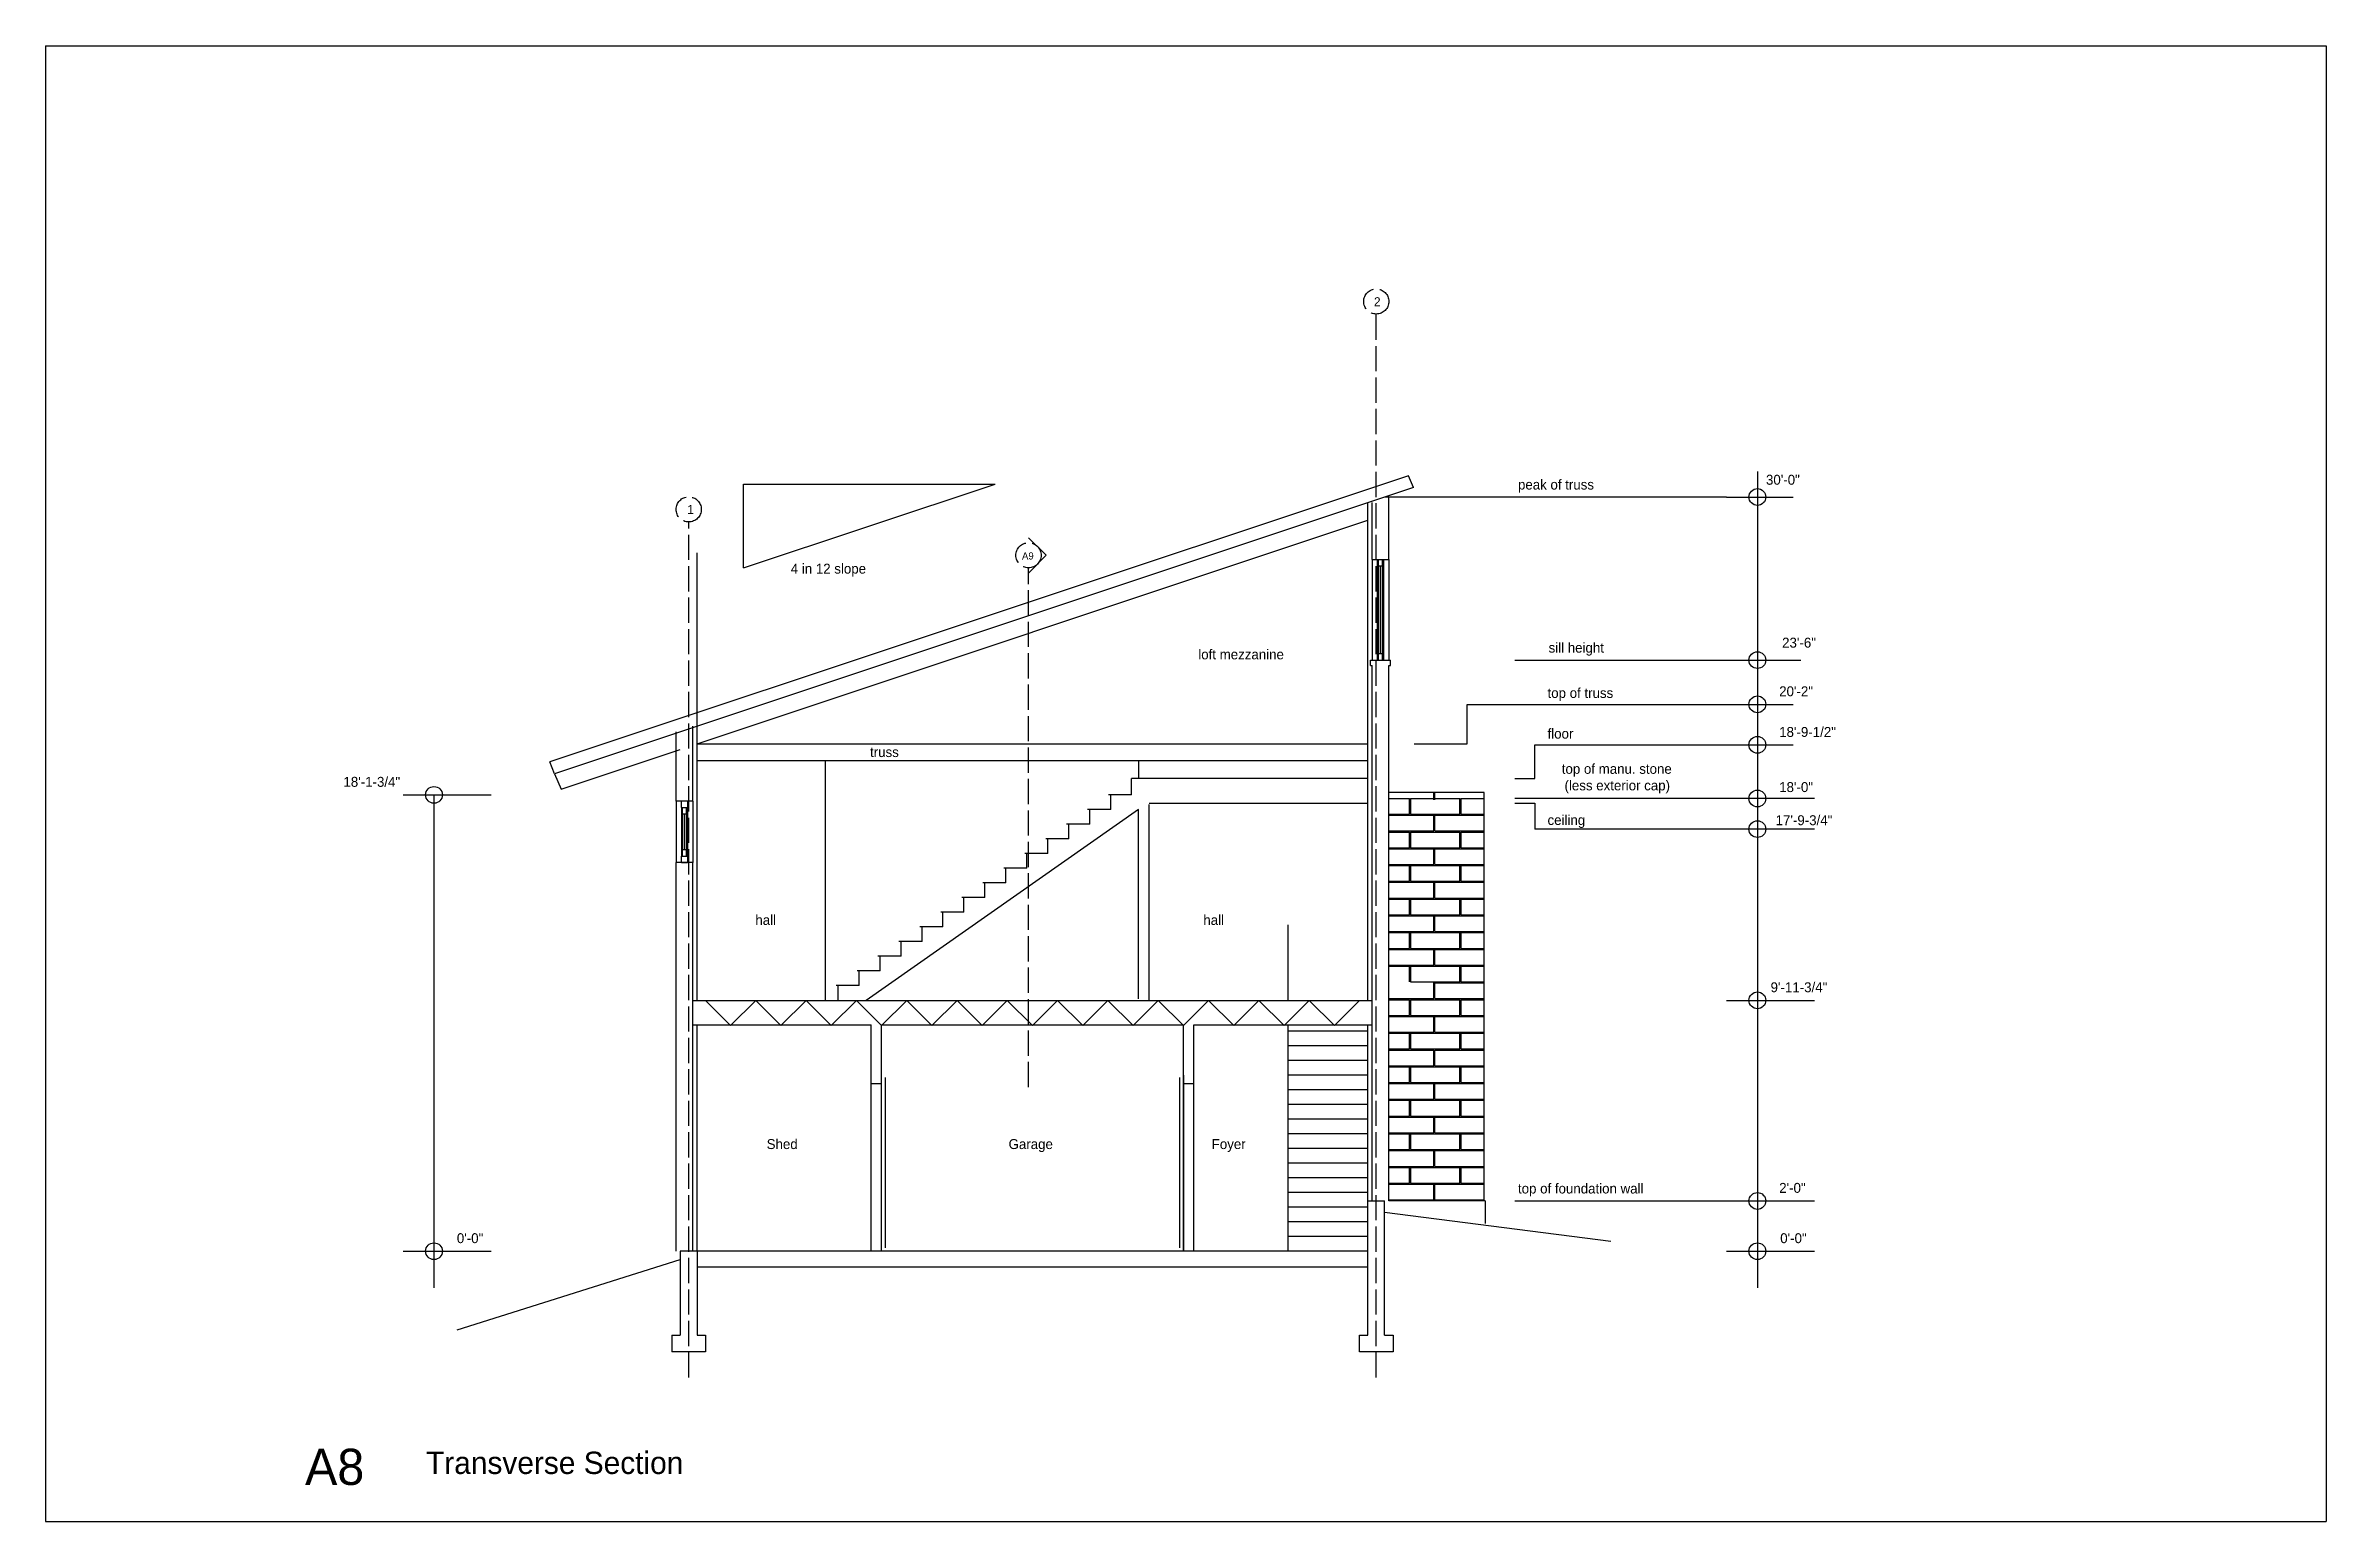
# Model space of a CAD drawing. Header units: inches. Extents: x 967 to 7501, y 257 to 3545.
# Drawn here: x 2166 to 3254, y 2730 to 3434 of the extents above; entities that cross this region are included whole.
import ezdxf

# ---------------------------------------------------------------- set-up
doc = ezdxf.new("R2010")
doc.units = ezdxf.units.IN
doc.header["$MEASUREMENT"] = 0
doc.linetypes.add('ACAD_ISO02W100', pattern=[15, 12, -3])
for name, color, linetype in [('blocks', 251, 'Continuous'), ('const', 7, 'Continuous'), ('e1', 7, 'Continuous'), ('e2', 251, 'Continuous'), ('glass', 172, 'Continuous'), ('grid', 252, 'ACAD_ISO02W100'), ('millwork', 253, 'Continuous'), ('stairs', 140, 'Continuous'), ('walls', 7, 'Continuous')]:
    doc.layers.add(name, color=color, linetype=linetype)

msp = doc.modelspace()

# ---------------------------------------------------------------- texts
at = {"layer": 'const', "attachment_point": 1}
for s, insert, char_height, width in [('2', (2799.7, 3314.3), 4.26, 1625.197), ('peak of truss', (2868.4, 3227.3), 4.736, 1805.775), ('30\'-0"', (2986.7, 3229.6), 4.74, 1805.775), ('1', (2472.1, 3215.2), 4.26, 1625.197), ('A9', (2631.8, 3192.6), 3.41, 1300.158), ('4 in 12 slope', (2521.5, 3187.2), 4.736, 1805.775), ('loft mezzanine', (2715.9, 3146.3), 4.736, 1805.775), ('sill height', (2883, 3149.5), 4.736, 1805.775), ('23\'-6"', (2994.4, 3151.9), 4.74, 1805.775), ('top of truss', (2882.5, 3127.9), 4.736, 1805.775), ('20\'-2"', (2993, 3128.7), 4.74, 1805.775), ('floor', (2882.5, 3108.5), 4.74, 1805.775), ('18\'-9-1/2"', (2993, 3109.3), 4.74, 1805.775), ('truss', (2559.3, 3099.7), 4.74, 1805.775), ('top of manu. stone', (2889.3, 3091.7), 4.736, 1805.775), ('18\'-1-3/4"', (2308.1, 3085.5), 4.74, 1805.775), ('(less exterior cap)', (2890.6, 3083.8), 4.736, 1805.775), ('18\'-0"', (2993, 3083), 4.74, 1805.775), ('\\Pceiling', (2882.5, 3075.2), 4.74, 1805.775), ('\\P17\'-9-3/4"', (2991.3, 3075.1), 4.74, 1805.775), ('hall', (2504.6, 3019.6), 4.74, 1805.775), ('hall', (2718.3, 3019.6), 4.74, 1805.775), ('9\'-11-3/4"', (2988.9, 2987.5), 4.74, 1805.775), ('Shed', (2510, 2912.7), 4.74, 1805.775), ('Garage', (2625.4, 2912.7), 4.74, 1805.775), ('Foyer', (2722.3, 2912.7), 4.74, 1805.775), ('top of foundation wall', (2868.4, 2891.5), 4.736, 1805.775), ('2\'-0"', (2993, 2891.8), 4.74, 1805.775), ('0\'-0"', (2362.2, 2867.8), 4.74, 1805.775), ('0\'-0"', (2993.5, 2867.8), 4.74, 1805.775), ('A8', (2289.8, 2765), 17.26, 6582.049), ('Transverse Section', (2347.5, 2763.6), 10.656, 4062.993)]:
    msp.add_mtext(s, dxfattribs=dict(at, insert=insert, char_height=char_height, width=width))

# ---------------------------------------------------------------- linework, layer by layer
for p, q in [((2166, 3434.3), (3254, 3434.3)), ((2166, 3434.3), (2166, 2730.3)), ((3254, 3434.3), (3254, 2730.3)), ((2166, 3235.3), (2166, 2730.3)), ((2796.8, 2883.2), (2804.8, 2883.2)), ((2166, 2730.3), (2836.2, 2730.3)), ((2166, 2730.3), (3254, 2730.3))]:
    msp.add_line(p, q)
at = {"layer": 'blocks'}
for p, q in [((2806.8, 3075.2), (2816.6, 3075.2)), ((2816.6, 3067.7), (2816.6, 3075.2)), ((2817.1, 3075.2), (2840.6, 3075.2)), ((2817.1, 3075.2), (2817.1, 3067.7)), ((2828.3, 3074.5), (2828.3, 3078)), ((2828.8, 3074.5), (2828.8, 3078)), ((2840.6, 3067.7), (2840.6, 3075.2)), ((2841.1, 3075.2), (2852.3, 3075.2)), ((2841.1, 3075.2), (2841.1, 3067.7)), ((2806.8, 3067.7), (2816.6, 3067.7)), ((2806.8, 3067.2), (2828.3, 3067.2)), ((2806.8, 3059.7), (2828.3, 3059.7)), ((2806.8, 3059.2), (2816.6, 3059.2)), ((2816.6, 3051.7), (2816.6, 3059.2)), ((2817.1, 3067.7), (2840.6, 3067.7)), ((2817.1, 3059.2), (2840.6, 3059.2)), ((2817.1, 3059.2), (2817.1, 3051.7)), ((2828.3, 3059.7), (2828.3, 3067.2)), ((2828.8, 3067.2), (2852.3, 3067.2)), ((2828.8, 3059.7), (2828.8, 3067.2)), ((2828.8, 3059.7), (2852.3, 3059.7)), ((2840.6, 3051.7), (2840.6, 3059.2)), ((2841.1, 3067.7), (2852.3, 3067.7)), ((2841.1, 3059.2), (2852.3, 3059.2)), ((2841.1, 3059.2), (2841.1, 3051.7)), ((2806.8, 3051.7), (2816.6, 3051.7)), ((2806.8, 3051.2), (2828.3, 3051.2)), ((2817.1, 3051.7), (2840.6, 3051.7)), ((2828.3, 3043.7), (2828.3, 3051.2)), ((2828.8, 3051.2), (2852.3, 3051.2)), ((2828.8, 3043.7), (2828.8, 3051.2)), ((2841.1, 3051.7), (2852.3, 3051.7)), ((2806.8, 3043.7), (2828.3, 3043.7)), ((2806.8, 3043.2), (2816.6, 3043.2)), ((2806.8, 3035.7), (2816.6, 3035.7)), ((2816.6, 3035.7), (2816.6, 3043.2)), ((2817.1, 3043.2), (2840.6, 3043.2)), ((2817.1, 3043.2), (2817.1, 3035.7)), ((2817.1, 3035.7), (2840.6, 3035.7)), ((2828.8, 3043.7), (2852.3, 3043.7)), ((2840.6, 3035.7), (2840.6, 3043.2)), ((2841.1, 3043.2), (2852.3, 3043.2)), ((2841.1, 3043.2), (2841.1, 3035.7)), ((2841.1, 3035.7), (2852.3, 3035.7)), ((2806.8, 3035.2), (2828.3, 3035.2)), ((2806.8, 3027.7), (2828.3, 3027.7)), ((2806.8, 3027.2), (2816.6, 3027.2)), ((2816.6, 3019.7), (2816.6, 3027.2)), ((2817.1, 3027.2), (2840.6, 3027.2)), ((2817.1, 3027.2), (2817.1, 3019.7)), ((2828.3, 3027.7), (2828.3, 3035.2)), ((2828.8, 3035.2), (2852.3, 3035.2)), ((2828.8, 3027.7), (2828.8, 3035.2)), ((2828.8, 3027.7), (2852.3, 3027.7)), ((2840.6, 3019.7), (2840.6, 3027.2)), ((2841.1, 3027.2), (2852.3, 3027.2)), ((2841.1, 3027.2), (2841.1, 3019.7)), ((2806.8, 3019.7), (2816.6, 3019.7)), ((2806.8, 3019.2), (2828.3, 3019.2)), ((2817.1, 3019.7), (2840.6, 3019.7)), ((2828.3, 3011.7), (2828.3, 3019.2)), ((2828.8, 3019.2), (2852.3, 3019.2)), ((2828.8, 3011.7), (2828.8, 3019.2)), ((2841.1, 3019.7), (2852.3, 3019.7)), ((2806.8, 3011.7), (2828.3, 3011.7)), ((2806.8, 3011.2), (2816.6, 3011.2)), ((2806.8, 3003.7), (2816.6, 3003.7)), ((2806.8, 3003.2), (2828.3, 3003.2)), ((2816.6, 3003.7), (2816.6, 3011.2)), ((2817.1, 3011.2), (2840.6, 3011.2)), ((2817.1, 3011.2), (2817.1, 3003.7)), ((2817.1, 3003.7), (2840.6, 3003.7)), ((2828.3, 2995.7), (2828.3, 3003.2)), ((2828.8, 3011.7), (2852.3, 3011.7)), ((2828.8, 3003.2), (2852.3, 3003.2)), ((2828.8, 2995.7), (2828.8, 3003.2)), ((2840.6, 3003.7), (2840.6, 3011.2)), ((2841.1, 3011.2), (2852.3, 3011.2)), ((2841.1, 3011.2), (2841.1, 3003.7)), ((2841.1, 3003.7), (2852.3, 3003.7)), ((2806.8, 2995.7), (2828.3, 2995.7)), ((2806.8, 2995.2), (2816.6, 2995.2)), ((2816.6, 2987.7), (2816.6, 2995.2)), ((2817.1, 2995.2), (2840.6, 2995.2)), ((2817.1, 2995.2), (2817.1, 2987.7)), ((2828.8, 2995.7), (2852.3, 2995.7)), ((2840.6, 2987.7), (2840.6, 2995.2)), ((2841.1, 2995.2), (2852.3, 2995.2)), ((2841.1, 2995.2), (2841.1, 2987.7)), ((2817.1, 2987.7), (2840.6, 2987.7)), ((2828.3, 2979.7), (2828.3, 2987.2)), ((2828.8, 2987.2), (2852.3, 2987.2)), ((2828.8, 2979.7), (2828.8, 2987.2)), ((2841.1, 2987.7), (2852.3, 2987.7)), ((2806.8, 2979.7), (2828.3, 2979.7)), ((2806.8, 2979.2), (2816.6, 2979.2)), ((2806.8, 2971.7), (2816.6, 2971.7)), ((2806.8, 2971.2), (2828.3, 2971.2)), ((2816.6, 2971.7), (2816.6, 2979.2)), ((2817.1, 2979.2), (2840.6, 2979.2)), ((2817.1, 2979.2), (2817.1, 2971.7)), ((2817.1, 2971.7), (2840.6, 2971.7)), ((2828.3, 2963.7), (2828.3, 2971.2)), ((2828.8, 2979.7), (2852.3, 2979.7)), ((2828.8, 2971.2), (2852.3, 2971.2)), ((2828.8, 2963.7), (2828.8, 2971.2)), ((2840.6, 2971.7), (2840.6, 2979.2)), ((2841.1, 2979.2), (2852.3, 2979.2)), ((2841.1, 2979.2), (2841.1, 2971.7)), ((2841.1, 2971.7), (2852.3, 2971.7)), ((2806.8, 2963.7), (2828.3, 2963.7)), ((2806.8, 2963.2), (2816.6, 2963.2)), ((2816.6, 2955.7), (2816.6, 2963.2)), ((2817.1, 2963.2), (2840.6, 2963.2)), ((2817.1, 2963.2), (2817.1, 2955.7)), ((2828.8, 2963.7), (2852.3, 2963.7)), ((2840.6, 2955.7), (2840.6, 2963.2)), ((2841.1, 2963.2), (2852.3, 2963.2)), ((2841.1, 2963.2), (2841.1, 2955.7)), ((2806.8, 2955.7), (2816.6, 2955.7)), ((2806.8, 2955.2), (2828.3, 2955.2)), ((2817.1, 2955.7), (2840.6, 2955.7)), ((2828.3, 2947.7), (2828.3, 2955.2)), ((2828.8, 2955.2), (2852.3, 2955.2)), ((2828.8, 2947.7), (2828.8, 2955.2)), ((2841.1, 2955.7), (2852.3, 2955.7)), ((2806.8, 2947.7), (2828.3, 2947.7)), ((2806.8, 2947.2), (2816.6, 2947.2)), ((2806.8, 2939.7), (2816.6, 2939.7)), ((2806.8, 2939.2), (2828.3, 2939.2)), ((2816.6, 2939.7), (2816.6, 2947.2)), ((2817.1, 2947.2), (2840.6, 2947.2)), ((2817.1, 2947.2), (2817.1, 2939.7)), ((2817.1, 2939.7), (2840.6, 2939.7)), ((2828.3, 2931.7), (2828.3, 2939.2)), ((2828.8, 2947.7), (2852.3, 2947.7)), ((2828.8, 2939.2), (2852.3, 2939.2)), ((2828.8, 2931.7), (2828.8, 2939.2)), ((2840.6, 2939.7), (2840.6, 2947.2)), ((2841.1, 2947.2), (2852.3, 2947.2)), ((2841.1, 2947.2), (2841.1, 2939.7)), ((2841.1, 2939.7), (2852.3, 2939.7)), ((2806.8, 2931.7), (2828.3, 2931.7)), ((2806.8, 2931.2), (2816.6, 2931.2)), ((2816.6, 2923.7), (2816.6, 2931.2)), ((2817.1, 2931.2), (2840.6, 2931.2)), ((2817.1, 2931.2), (2817.1, 2923.7)), ((2828.8, 2931.7), (2852.3, 2931.7)), ((2840.6, 2923.7), (2840.6, 2931.2)), ((2841.1, 2931.2), (2852.3, 2931.2)), ((2841.1, 2931.2), (2841.1, 2923.7)), ((2806.8, 2923.7), (2816.6, 2923.7)), ((2806.8, 2923.2), (2828.3, 2923.2)), ((2817.1, 2923.7), (2840.6, 2923.7)), ((2828.3, 2915.7), (2828.3, 2923.2)), ((2828.8, 2923.2), (2852.3, 2923.2)), ((2828.8, 2915.7), (2828.8, 2923.2)), ((2841.1, 2923.7), (2852.3, 2923.7)), ((2806.8, 2915.7), (2828.3, 2915.7)), ((2806.8, 2915.2), (2816.6, 2915.2)), ((2806.8, 2907.7), (2816.6, 2907.7)), ((2806.8, 2907.2), (2828.3, 2907.2)), ((2816.6, 2907.7), (2816.6, 2915.2)), ((2817.1, 2915.2), (2840.6, 2915.2)), ((2817.1, 2915.2), (2817.1, 2907.7)), ((2817.1, 2907.7), (2840.6, 2907.7)), ((2828.3, 2899.7), (2828.3, 2907.2)), ((2828.8, 2915.7), (2852.3, 2915.7)), ((2828.8, 2899.7), (2828.8, 2907.2)), ((2828.8, 2907.2), (2852.3, 2907.2)), ((2840.6, 2907.7), (2840.6, 2915.2)), ((2841.1, 2915.2), (2852.3, 2915.2)), ((2841.1, 2915.2), (2841.1, 2907.7)), ((2841.1, 2907.7), (2852.3, 2907.7)), ((2806.8, 2899.7), (2828.3, 2899.7)), ((2806.8, 2899.2), (2816.6, 2899.2)), ((2816.6, 2891.7), (2816.6, 2899.2)), ((2817.1, 2899.2), (2840.6, 2899.2)), ((2817.1, 2899.2), (2817.1, 2891.7)), ((2828.8, 2899.7), (2852.3, 2899.7)), ((2840.6, 2891.7), (2840.6, 2899.2)), ((2841.1, 2899.2), (2841.1, 2891.7)), ((2841.1, 2899.2), (2852.3, 2899.2)), ((2806.8, 2891.7), (2816.6, 2891.7)), ((2806.8, 2891.2), (2828.3, 2891.2)), ((2806.8, 2883.7), (2828.3, 2883.7)), ((2817.1, 2891.7), (2840.6, 2891.7)), ((2828.3, 2883.7), (2828.3, 2891.2)), ((2828.8, 2891.2), (2852.3, 2891.2)), ((2828.8, 2883.7), (2828.8, 2891.2)), ((2828.8, 2883.7), (2852.3, 2883.7)), ((2841.1, 2891.7), (2852.3, 2891.7))]:
    msp.add_line(p, q, dxfattribs=at)
at = {"layer": 'e1'}
for p, q in [((2687.4, 2979.6), (2687.4, 3069.9)), ((2692.4, 2978.9), (2692.4, 3072.3)), ((2559.8, 2859.2), (2559.8, 2939.2)), ((2564.8, 2859.2), (2564.8, 2939.2)), ((2708.8, 2859.2), (2708.8, 2939.2)), ((2713.8, 2859.2), (2713.8, 2939.2))]:
    msp.add_line(p, q, dxfattribs=at)
at = {"layer": 'e2'}
for p, q in [((2982.6, 3231.2), (2982.6, 2841.8)), ((2796.8, 2978.9), (2796.8, 3216.4)), ((2967.9, 3219), (2804.8, 3219)), ((2967.9, 3219), (2999.7, 3219)), ((2476.8, 3101.3), (2796.8, 3207.9)), ((2476.8, 2978.9), (2476.8, 3192.4)), ((2798.8, 3189.2), (2798.8, 3141.2)), ((2801.3, 3189.2), (2801.3, 3141.2)), ((2804.3, 3189.2), (2804.3, 3141.2)), ((2806.8, 3189.2), (2806.8, 3141.2)), ((2801.9, 3186.2), (2801.9, 3144.2)), ((2803.7, 3186.2), (2803.7, 3144.2)), ((2866.9, 3141.2), (3003.3, 3141.2)), ((2844.2, 3120.1), (2999.7, 3120.1)), ((2844.2, 3101.3), (2844.2, 3120.1)), ((2476.8, 3101.3), (2796.8, 3101.3)), ((2818.8, 3101.3), (2844.2, 3101.3)), ((2411.9, 3079.6), (2468.8, 3098.6)), ((2476.8, 3093.3), (2796.8, 3093.3)), ((2687.6, 3084.7), (2687.6, 3093.3)), ((2876.5, 3100.8), (2999.7, 3100.8)), ((2876.5, 3084.7), (2876.5, 3100.8)), ((2408.8, 3087), (2411.9, 3079.6)), ((2866.9, 3084.7), (2876.5, 3084.7)), ((2336.6, 3076.9), (2378.5, 3076.9)), ((2351.3, 3076.9), (2351.3, 2841.8)), ((2466.8, 3073.9), (2466.8, 3044.7)), ((2469.3, 3070.9), (2469.3, 3047.7)), ((2472.3, 3070.9), (2472.3, 3047.7)), ((2474.8, 3073.9), (2474.8, 3044.7)), ((2852.3, 3078), (2806.8, 3078)), ((2852.3, 2883.7), (2852.3, 3078)), ((3009.8, 3075.2), (2866.9, 3075.2)), ((2866.9, 3072.9), (2876.5, 3072.9)), ((2876.5, 3072.9), (2876.5, 3060.6)), ((2469.9, 3067.9), (2469.9, 3050.7)), ((2471.7, 3067.9), (2471.7, 3050.7)), ((2890.9, 3060.6), (2876.5, 3060.6)), ((3009.8, 3060.6), (2876.5, 3060.6)), ((2758.8, 2978.9), (2758.8, 3014.9)), ((2480.8, 2978.9), (2492.8, 2966.9)), ((2492.8, 2966.9), (2504.8, 2978.9)), ((2504.8, 2978.9), (2516.8, 2966.9)), ((2516.8, 2966.9), (2528.8, 2978.9)), ((2528.8, 2978.9), (2540.8, 2966.9)), ((2540.8, 2966.9), (2552.8, 2978.9)), ((2552.8, 2978.9), (2564.8, 2966.9)), ((2564.8, 2966.9), (2576.8, 2978.9)), ((2576.8, 2978.9), (2588.8, 2966.9)), ((2588.8, 2966.9), (2600.8, 2978.9)), ((2600.8, 2978.9), (2612.8, 2966.9)), ((2612.8, 2966.9), (2624.8, 2978.9)), ((2624.8, 2978.9), (2636.8, 2966.9)), ((2636.8, 2966.9), (2648.8, 2978.9)), ((2648.8, 2978.9), (2660.8, 2966.9)), ((2660.8, 2966.9), (2672.8, 2978.9)), ((2672.8, 2978.9), (2684.8, 2966.9)), ((2684.8, 2966.9), (2696.8, 2978.9)), ((2696.8, 2978.9), (2708.8, 2966.9)), ((2708.8, 2966.9), (2720.8, 2978.9)), ((2720.8, 2978.9), (2732.8, 2966.9)), ((2732.8, 2966.9), (2744.8, 2978.9)), ((2744.8, 2978.9), (2756.8, 2966.9)), ((2756.8, 2966.9), (2768.8, 2978.9)), ((2768.8, 2978.9), (2780.8, 2966.9)), ((2780.8, 2966.9), (2792.8, 2978.9)), ((2967.9, 2978.9), (3009.8, 2978.9)), ((2476.8, 2859.2), (2476.8, 2967.2)), ((2796.8, 2883.2), (2796.8, 2967.2)), ((2866.9, 2883.2), (3009.8, 2883.2)), ((2852.8, 2883.2), (2806.8, 2883.2)), ((2852.8, 2883.2), (2852.8, 2872.5)), ((2336.6, 2859.2), (2378.5, 2859.2)), ((2967.9, 2859.2), (3009.8, 2859.2))]:
    msp.add_line(p, q, dxfattribs=at)
for centre in [(2982.6, 3219), (2982.6, 3141.2), (2982.6, 3120.1), (2982.6, 3100.8), (2351.3, 3076.9), (2982.6, 3075.2), (2982.6, 3060.6), (2982.6, 2978.9), (2982.6, 2883.2), (2351.3, 2859.2), (2982.6, 2859.2)]:
    msp.add_circle(centre, 4, dxfattribs=at)
at = {"layer": 'glass'}
for p, q in [((2802.8, 3186.2), (2802.8, 3144.2)), ((2470.8, 3067.9), (2470.8, 3050.7))]:
    msp.add_line(p, q, dxfattribs=at)
at = {"layer": 'grid'}
for p, q in [((2800.8, 2799), (2800.8, 3306.3)), ((2472.8, 2799), (2472.8, 3207.1)), ((2634.9, 2937.5), (2634.9, 3185.2))]:
    msp.add_line(p, q, dxfattribs=at)
for centre in [(2800.8, 3312.3), (2472.8, 3213.1), (2634.9, 3191.2)]:
    msp.add_circle(centre, 6, dxfattribs=at)
at = {"layer": 'millwork'}
for p, q in [((2499, 3215.2), (2499, 3225.2)), ((2499, 3225.2), (2619, 3225.2)), ((2499, 3185.2), (2619, 3225.2)), ((2499, 3205.2), (2499, 3215.2)), ((2499, 3195.2), (2499, 3205.2)), ((2499, 3185.2), (2499, 3195.2)), ((2538.1, 2978.9), (2538.1, 3093.3)), ((2758.8, 2859.2), (2758.8, 2967.2))]:
    msp.add_line(p, q, dxfattribs=at)
at = {"layer": 'stairs'}
for p, q in [((2684.1, 3076.9), (2684.1, 3084.7)), ((2674.1, 3069.9), (2663.1, 3069.9)), ((2664.1, 3062.9), (2664.1, 3069.9)), ((2684.1, 3076.9), (2673.1, 3076.9)), ((2674.1, 3069.9), (2674.1, 3076.9)), ((2664.1, 3062.9), (2653.1, 3062.9)), ((2654.1, 3055.9), (2654.1, 3062.9)), ((2644.1, 3048.9), (2633.1, 3048.9)), ((2634.1, 3041.9), (2634.1, 3048.9)), ((2654.1, 3055.9), (2643.1, 3055.9)), ((2644.1, 3048.9), (2644.1, 3055.9)), ((2634.1, 3041.9), (2623.1, 3041.9)), ((2624.1, 3034.9), (2624.1, 3041.9)), ((2614.1, 3027.9), (2603.1, 3027.9)), ((2604.1, 3020.9), (2604.1, 3027.9)), ((2624.1, 3034.9), (2613.1, 3034.9)), ((2614.1, 3027.9), (2614.1, 3034.9)), ((2594.1, 3013.9), (2583.1, 3013.9)), ((2584.1, 3006.9), (2584.1, 3013.9)), ((2604.1, 3020.9), (2593.1, 3020.9)), ((2594.1, 3013.9), (2594.1, 3020.9)), ((2584.1, 3006.9), (2573.1, 3006.9)), ((2574.1, 2999.9), (2574.1, 3006.9)), ((2564.1, 2992.9), (2553.1, 2992.9)), ((2554.1, 2985.9), (2554.1, 2992.9)), ((2574.1, 2999.9), (2563.1, 2999.9)), ((2564.1, 2992.9), (2564.1, 2999.9)), ((2554.1, 2985.9), (2543.1, 2985.9)), ((2544.1, 2978.9), (2544.1, 2985.9)), ((2796.8, 2964.2), (2758.8, 2964.2)), ((2796.8, 2957.2), (2758.8, 2957.2)), ((2796.8, 2950.2), (2758.8, 2950.2)), ((2796.8, 2943.2), (2758.8, 2943.2)), ((2796.8, 2936.2), (2758.8, 2936.2)), ((2796.8, 2929.2), (2758.8, 2929.2)), ((2796.8, 2922.2), (2758.8, 2922.2)), ((2796.8, 2915.2), (2758.8, 2915.2)), ((2796.8, 2908.2), (2758.8, 2908.2)), ((2796.8, 2901.2), (2758.8, 2901.2)), ((2796.8, 2894.2), (2758.8, 2894.2)), ((2796.8, 2887.2), (2758.8, 2887.2)), ((2796.8, 2880.2), (2758.8, 2880.2)), ((2796.8, 2873.2), (2758.8, 2873.2)), ((2796.8, 2866.2), (2758.8, 2866.2))]:
    msp.add_line(p, q, dxfattribs=at)
at = {"layer": 'walls'}
for p, q in [((2816.2, 3229.1), (2406.5, 3092.6)), ((2818.5, 3223.6), (2408.8, 3087)), ((2818.5, 3223.6), (2816.2, 3229.1)), ((2798.8, 3189.2), (2798.8, 3216.4)), ((2806.8, 3189.2), (2806.8, 3219)), ((2634.9, 3199.6), (2643.4, 3191.2)), ((2634.9, 3182.7), (2643.4, 3191.2)), ((2798.8, 3189.2), (2806.8, 3189.2)), ((2799.3, 3189.2), (2802.3, 3189.2)), ((2801.9, 3186.2), (2801.9, 3189.2)), ((2803.7, 3186.2), (2803.7, 3189.2)), ((2801.9, 3186.2), (2803.7, 3186.2)), ((2798.1, 3138.7), (2798.1, 3141.2)), ((2798.1, 3141.2), (2807.6, 3141.2)), ((2798.1, 3138.7), (2798.8, 3138.7)), ((2798.8, 2883.2), (2798.8, 3138.7)), ((2801.9, 3141.2), (2801.9, 3144.2)), ((2803.7, 3144.2), (2801.9, 3144.2)), ((2803.7, 3141.2), (2803.7, 3144.2)), ((2806.8, 2883.2), (2806.8, 3138.7)), ((2806.8, 3138.7), (2807.6, 3138.7)), ((2807.6, 3138.7), (2807.6, 3141.2)), ((2466.8, 3073.9), (2466.8, 3107)), ((2474.8, 3073.9), (2474.8, 3109.7)), ((2408.8, 3087), (2406.5, 3092.6)), ((2796.8, 3084.7), (2684.1, 3084.7)), ((2474.8, 3073.9), (2466.8, 3073.9)), ((2469.3, 3070.9), (2469.3, 3073.9)), ((2469.3, 3070.9), (2472.3, 3070.9)), ((2469.9, 3067.9), (2469.9, 3070.9)), ((2471.7, 3067.9), (2471.7, 3070.9)), ((2472.3, 3073.9), (2472.3, 3070.9)), ((2687.4, 3069.9), (2557.4, 2978.9)), ((2692.4, 3072.9), (2796.8, 3072.9)), ((2469.9, 3067.9), (2471.7, 3067.9)), ((2469.3, 3047.7), (2472.3, 3047.7)), ((2469.3, 3044.7), (2469.3, 3047.7)), ((2469.9, 3047.7), (2469.9, 3050.7)), ((2471.7, 3050.7), (2469.9, 3050.7)), ((2471.7, 3047.7), (2471.7, 3050.7)), ((2472.3, 3047.7), (2472.3, 3044.7)), ((2466.8, 2859.2), (2466.8, 3044.7)), ((2474.8, 3044.7), (2466.8, 3044.7)), ((2469.3, 3044.7), (2472.3, 3044.7)), ((2474.8, 2859.2), (2474.8, 3044.7)), ((2474.8, 2978.9), (2798.8, 2978.9)), ((2474.8, 2967.2), (2559.8, 2967.2)), ((2559.8, 2939.2), (2559.8, 2967.2)), ((2564.8, 2967.2), (2708.8, 2967.2)), ((2564.8, 2939.2), (2564.8, 2967.2)), ((2708.8, 2939.2), (2708.8, 2967.2)), ((2713.8, 2967.2), (2798.8, 2967.2)), ((2713.8, 2939.2), (2713.8, 2967.2)), ((2559.8, 2939.2), (2564.8, 2939.2)), ((2566.6, 2942.1), (2566.6, 2860.9)), ((2707, 2942.1), (2707, 2860.9)), ((2708.8, 2943.2), (2708.8, 2859.2)), ((2708.8, 2939.2), (2713.8, 2939.2)), ((2796.8, 2819.2), (2796.8, 2883.2)), ((2804.8, 2819.2), (2804.8, 2883.2)), ((2804.8, 2877.8), (2912.7, 2864)), ((2362.3, 2821.7), (2468.8, 2855.2)), ((2796.8, 2859.2), (2468.8, 2859.2)), ((2468.8, 2859.2), (2468.8, 2839.7)), ((2468.8, 2856.4), (2468.8, 2819.2)), ((2476.8, 2859.2), (2476.8, 2819.2)), ((2476.8, 2851.7), (2796.8, 2851.7)), ((2464.8, 2819.2), (2468.8, 2819.2)), ((2464.8, 2819.2), (2464.8, 2811.2)), ((2476.8, 2819.2), (2480.8, 2819.2)), ((2480.8, 2819.2), (2480.8, 2811.2)), ((2792.8, 2819.2), (2796.8, 2819.2)), ((2792.8, 2811.2), (2792.8, 2819.2)), ((2804.8, 2819.2), (2808.8, 2819.2)), ((2808.8, 2819.2), (2808.8, 2811.2)), ((2480.8, 2811.2), (2464.8, 2811.2)), ((2468.8, 2811.2), (2464.8, 2811.2)), ((2808.8, 2811.2), (2792.8, 2811.2))]:
    msp.add_line(p, q, dxfattribs=at)

msp.set_redraw_order([(e.dxf.handle, doc.entitydb.next_handle()) for e in msp.query("TEXT MTEXT ATTDEF DIMENSION ARC_DIMENSION")])  # texts and dimensions are drawn at this point

doc.saveas('drawing.dxf')
